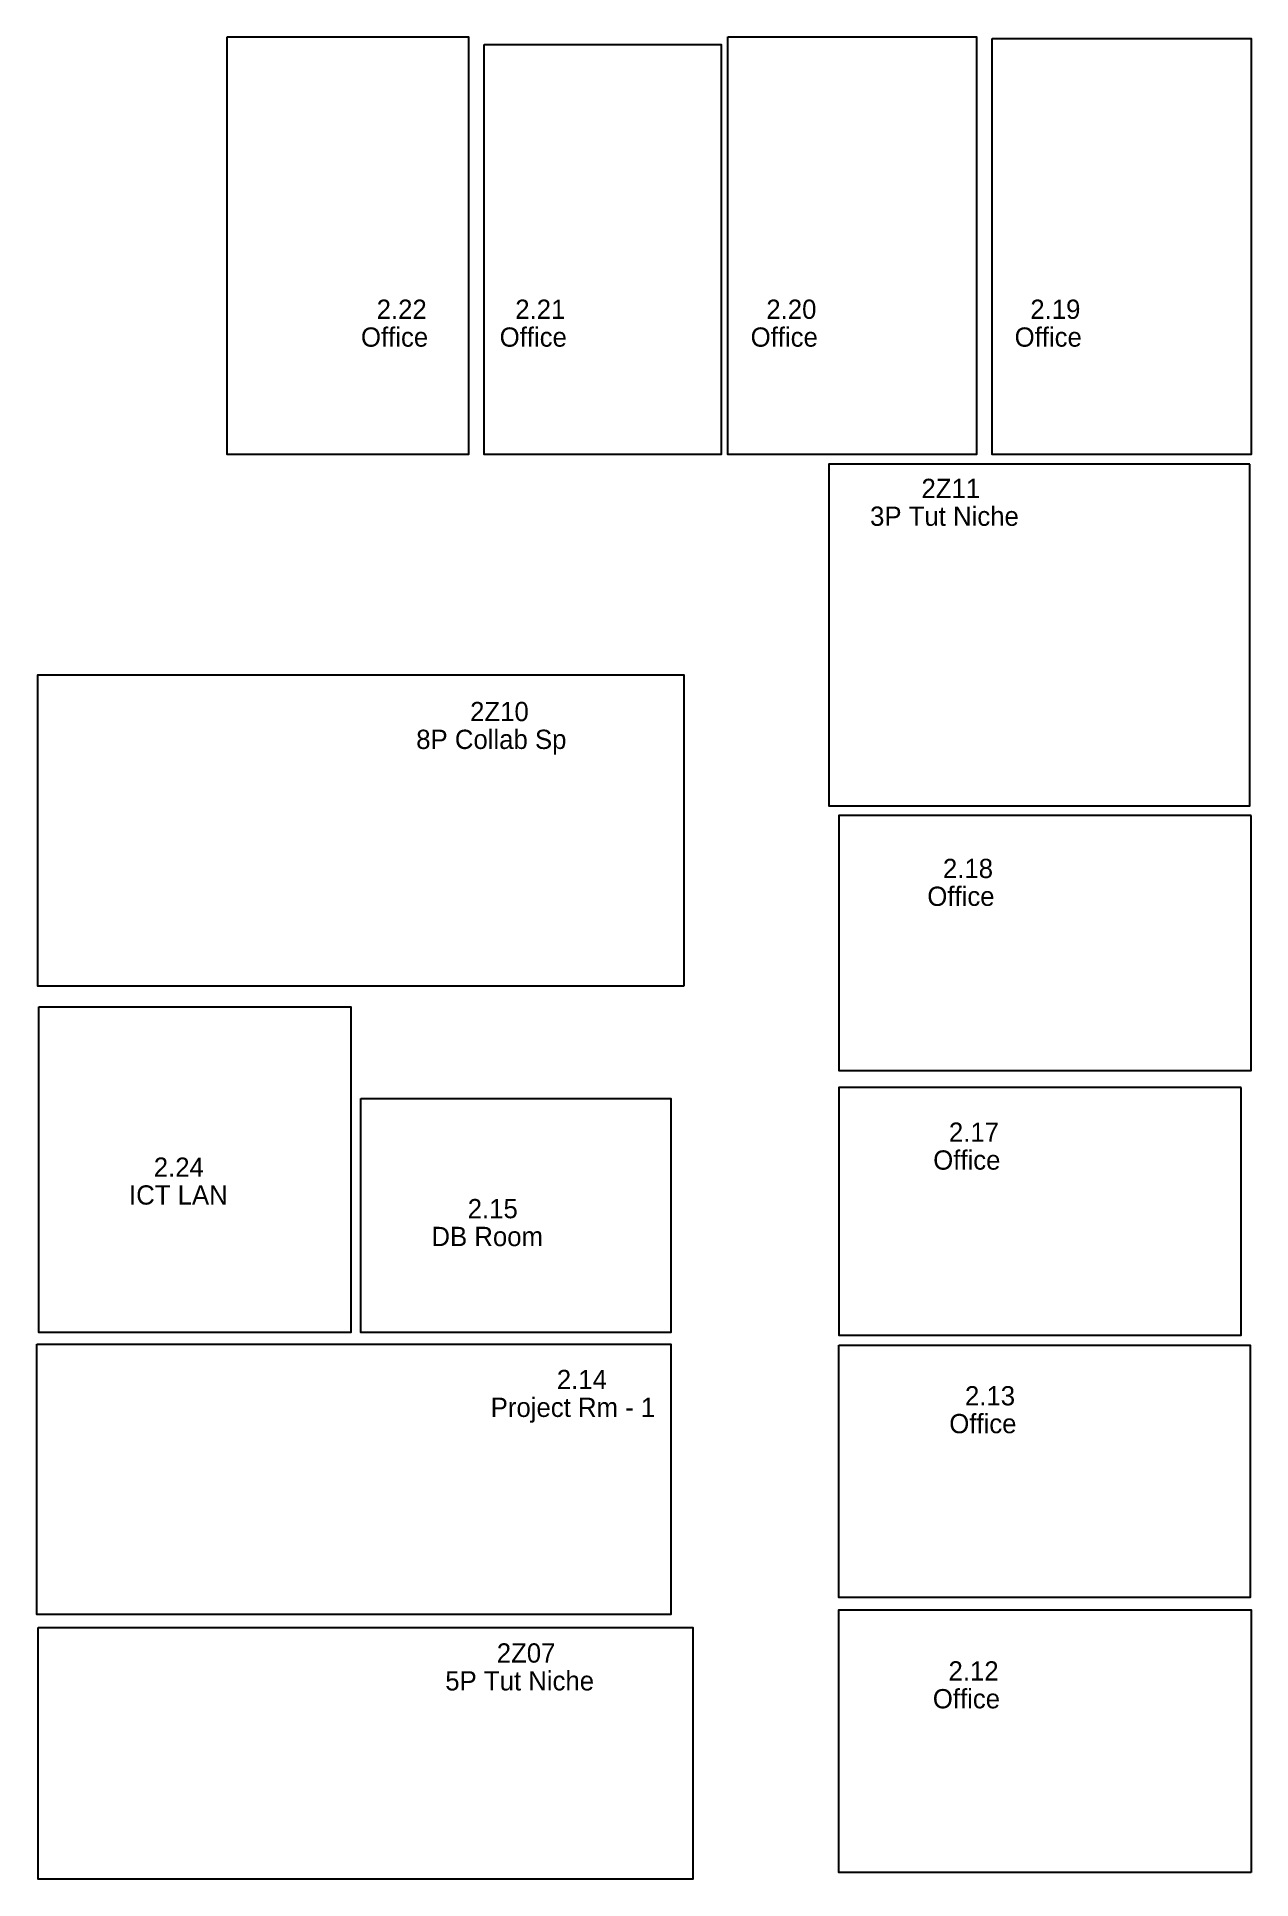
# Model space of a CAD drawing. Header units: millimetres. Extents: x 89863 to 339490, y 9370 to 52720.
# Drawn here: x 218121 to 230739, y 15108 to 34246 of the extents above; entities that cross this region are included whole.
import ezdxf

# ---------------------------------------------------------------- set-up
doc = ezdxf.new("R2010")
doc.units = ezdxf.units.MM
doc.layers.add('A-AREA-IDEN', color=7, linetype='Continuous')
doc.layers.add('A-AREA-ROOM', color=7, linetype='Continuous')

msp = doc.modelspace()

# ---------------------------------------------------------------- texts
at = {"layer": 'A-AREA-IDEN'}
for s, p in [('2.22', (221652, 31316)), ('2.21', (223092, 31316)), ('2.20', (225701, 31316)), ('2.19', (228444, 31316)), ('Office', (221489, 31027)), ('Office', (222930, 31027)), ('Office', (225538, 31027)), ('Office', (228281, 31027)), ('2Z11', (227313, 29455)), ('3P Tut Niche', (226779, 29166)), ('2Z10', (222623, 27137)), ('8P Collab Sp', (222063, 26848)), ('2.18', (227536, 25507)), ('Office', (227374, 25218)), ('2.17', (227598, 22767)), ('2.24', (219336, 22404)), ('Office', (227435, 22478)), ('ICT LAN', (219079, 22115)), ('2.15', (222598, 21973)), ('DB Room', (222221, 21684)), ('2.14', (223524, 20198)), ('Project Rm - 1', (222837, 19909)), ('2.13', (227765, 20029)), ('Office', (227602, 19740)), ('2Z07', (222900, 17357)), ('5P Tut Niche', (222365, 17068)), ('2.12', (227594, 17171)), ('Office', (227431, 16882))]:
    msp.add_text(s, height=200, dxfattribs=at).set_placement(p)

# ---------------------------------------------------------------- linework, layer by layer
at = {"layer": 'A-AREA-ROOM'}
for points in [[(220099, 34246), (222606, 34246), (222606, 29908), (220099, 29908)], [(222769, 34167), (225230, 34167), (225230, 29908), (222769, 29908)], [(225300, 34246), (227885, 34246), (227885, 29908), (225300, 29908)], [(228048, 34227), (230739, 34227), (230739, 29908), (228048, 29908)], [(230724, 29806), (226351, 29806), (226351, 26258), (230724, 26258)], [(224845, 24385), (218130, 24385), (218130, 27617), (224845, 27617)], [(230739, 26156), (226453, 26156), (226453, 23508), (230739, 23508)], [(218140, 24170), (221384, 24170), (221384, 20786), (218140, 20786)], [(221486, 23216), (224708, 23216), (224708, 20786), (221486, 20786)], [(230636, 23333), (226453, 23333), (226453, 20758), (230636, 20758)], [(218121, 20664), (224708, 20664), (224708, 17858), (218121, 17858)], [(226453, 20656), (230730, 20656), (230730, 18035), (226453, 18035)], [(230739, 15178), (226453, 15178), (226453, 17906), (230739, 17906)], [(218136, 17721), (224938, 17721), (224938, 15108), (218136, 15108)]]:
    msp.add_lwpolyline(points, close=True, dxfattribs=at)

msp.set_redraw_order([(e.dxf.handle, doc.entitydb.next_handle()) for e in msp.query("TEXT MTEXT ATTDEF DIMENSION ARC_DIMENSION")])  # texts and dimensions are drawn at this point

doc.saveas('drawing.dxf')
